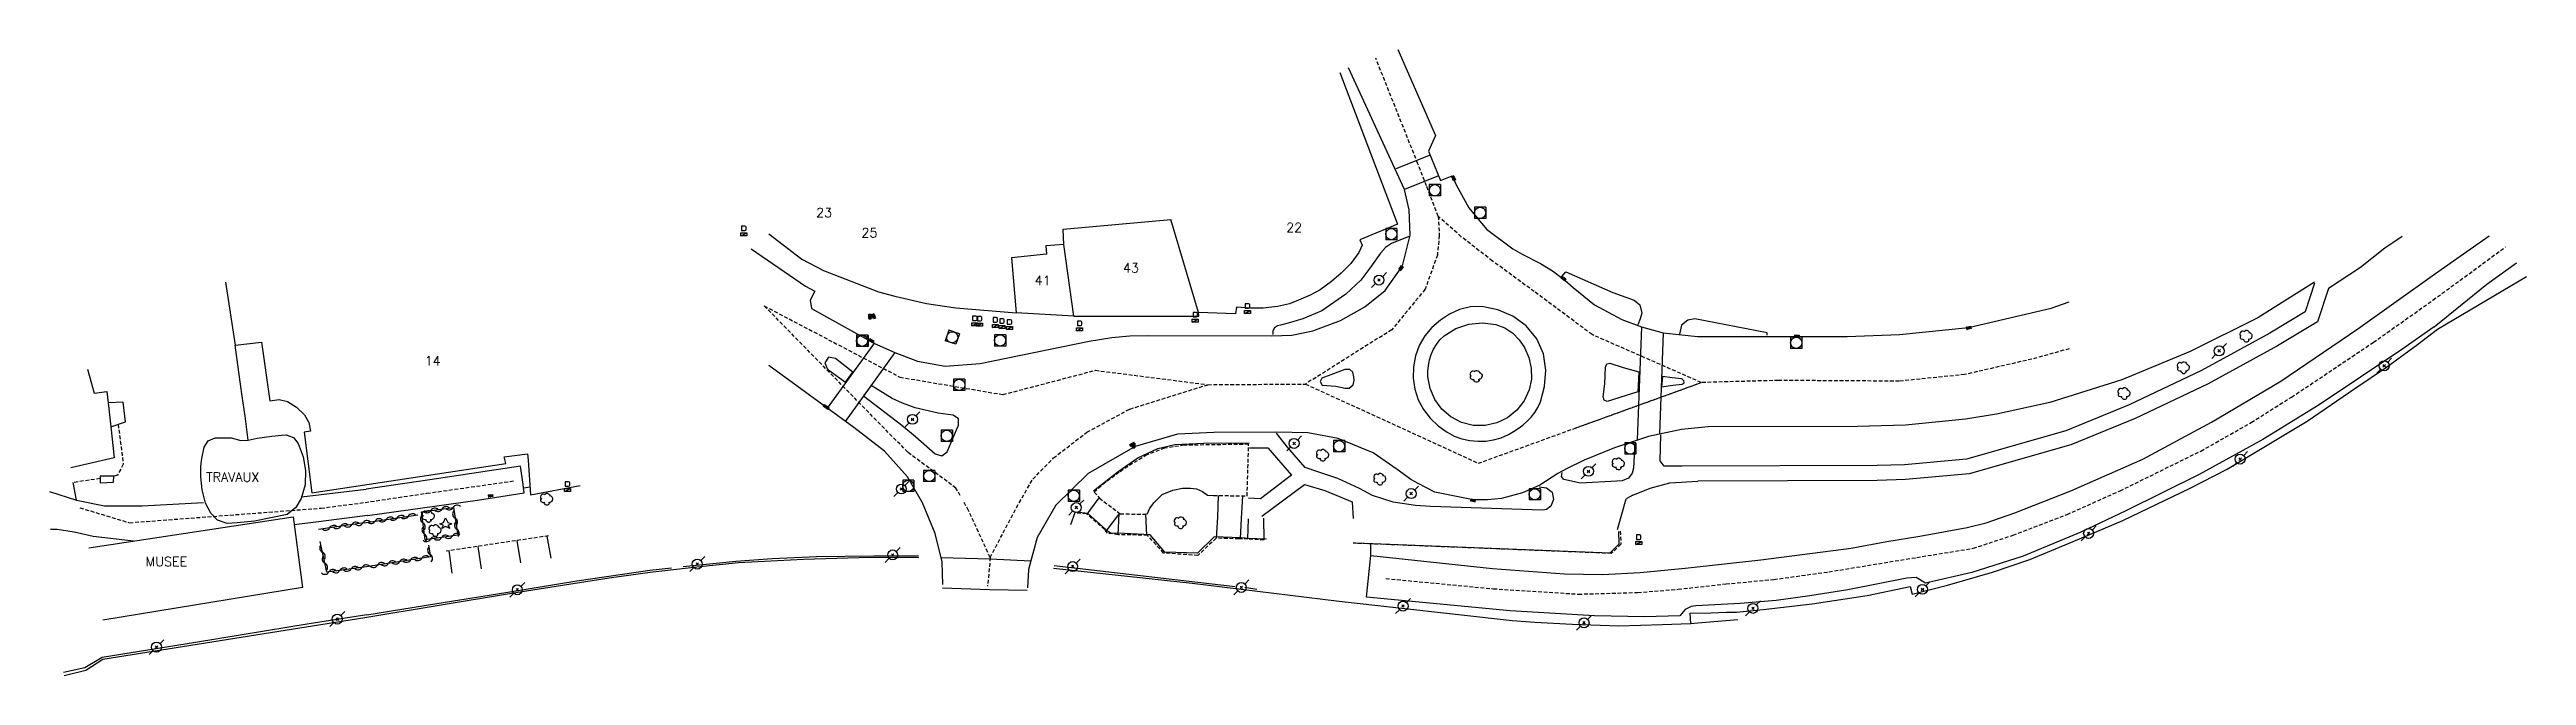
# Model space of a CAD drawing. Header units: millimetres. Extents: x 185000 to 186000, y 127999 to 129000.
# Drawn here: x 185437.2 to 185769.4, y 128033.2 to 128117.1 of the extents above; entities that cross this region are included whole.
import ezdxf
from ezdxf.enums import TextEntityAlignment as Align

# ---------------------------------------------------------------- set-up
doc = ezdxf.new("R2010")
doc.units = ezdxf.units.MM
doc.linetypes.add('DASHED', pattern=[0.75, 0.5, -0.25])
doc.layers.get('0').update_dxf_attribs({"linetype": 'CONTINUOUS'})
for name, color, linetype in [('W0001', 6, 'DASHED'), ('W0008', 7, 'CONTINUOUS'), ('W0010', 4, 'CONTINUOUS'), ('W0014', 7, 'CONTINUOUS'), ('W0015', 2, 'CONTINUOUS'), ('W0017', 7, 'CONTINUOUS'), ('W0020', 2, 'CONTINUOUS'), ('W0071', 7, 'CONTINUOUS'), ('W0101', 7, 'CONTINUOUS'), ('W0104', 1, 'CONTINUOUS'), ('W0105', 7, 'CONTINUOUS'), ('W0112', 1, 'DASHED'), ('W0300', 7, 'CONTINUOUS'), ('W0303', 7, 'CONTINUOUS'), ('W0310', 3, 'CONTINUOUS'), ('W0333', 7, 'CONTINUOUS'), ('W0401', 7, 'CONTINUOUS'), ('W0420', 7, 'CONTINUOUS'), ('W0438', 7, 'CONTINUOUS'), ('W0473', 7, 'CONTINUOUS'), ('W0511', 5, 'CONTINUOUS'), ('W0984', 7, 'CONTINUOUS'), ('W0991', 7, 'CONTINUOUS'), ('W1102', 7, 'CONTINUOUS')]:
    doc.layers.add(name, color=color, linetype=linetype)
doc.styles.get("Standard").update_dxf_attribs({"font": 'romans.shx', "width": 0.85})

msp = doc.modelspace()

# ---------------------------------------------------------------- texts
at = {"layer": 'W0984'}
for s, p in [('TRAVAUX', (185461.79, 128059.78)), ('MUSEE', (185452.89, 128048.44))]:
    msp.add_text(s, height=1.25, dxfattribs=at).set_placement(p, align=Align.MIDDLE_CENTER)
at = {"layer": 'W0991'}
for s, p in [('23', (185541.09, 128095.24)), ('25', (185547.17, 128092.55)), ('22', (185604.13, 128093.25)), ('43', (185582.24, 128087.84)), ('41', (185570.41, 128086.16)), ('14', (185488.6, 128075.37))]:
    msp.add_text(s, height=1.25, dxfattribs=at).set_placement(p, align=Align.MIDDLE_CENTER)

# ---------------------------------------------------------------- blocks, each defined once
blk = doc.blocks.new('T438')
for p, q in [((-0.4, 0.2), (0.4, 0.2)), ((-0.4, -0.2), (-0.4, 0.2)), ((0.15, 1.1), (-0.3, 1.1)), ((-0.3, 1.1), (-0.3, 0.5)), ((-0.3, 0.5), (0.15, 0.5)), ((0.3, 0.65), (0.3, 0.95)), ((0.4, 0.2), (0.4, -0.2))]:
    blk.add_line(p, q)
at = {"flags": 128}
for points in [[(-0.4, -0.2), (0.4, 0.2)], [(0.4, -0.2), (-0.4, -0.2)]]:
    blk.add_lwpolyline(points, dxfattribs=at)
for centre, major_axis, start_param, end_param in [((0.15, 0.95), (0.106, -0.106), 0.785398, 2.356194), ((0.15, 0.65), (0.106, 0.106), 3.926991, 5.497787)]:
    blk.add_ellipse(centre, major_axis=major_axis, ratio=1, start_param=start_param, end_param=end_param)
blk = doc.blocks.new('T473')
for p, q in [((-0.166667, 0.166667), (0.166667, -0.166667)), ((-0.166667, -0.166667), (0.166667, 0.166667)), ((0.500001, 0.500001), (1.000002, 1.000002)), ((-1.000002, -1.000002), (-0.500001, -0.500001))]:
    blk.add_line(p, q)
blk.add_ellipse((0, 0), major_axis=(0.471405, 0.471405), ratio=1, start_param=5.4977871438, end_param=11.780972451)
blk = doc.blocks.new('T420')
for p, q in [((0.75, 0.75), (-0.75, 0.75)), ((-0.75, 0.75), (-0.75, -0.75)), ((0.75, 0.75), (0.75, -0.75)), ((0.75, -0.75), (-0.75, -0.75))]:
    blk.add_line(p, q)
blk.add_ellipse((0, 0), major_axis=(-0.53, 0.53), ratio=1, start_param=3.926991, end_param=10.210176)
blk = doc.blocks.new('T300')
for p, q in [((-0.8, 0.51), (-0.86, 0.34)), ((-0.86, 0.34), (-0.86, 0.17)), ((-0.86, 0.17), (-0.74, 0.06)), ((-0.69, 0.63), (-0.8, 0.51)), ((-0.8, -0.06), (-0.74, 0.06)), ((-0.74, 0.06), (-0.69, 0.11)), ((-0.57, 0.69), (-0.69, 0.63)), ((-0.46, 0.69), (-0.57, 0.69)), ((-0.29, 0.63), (-0.46, 0.69)), ((-0.29, 0.63), (-0.17, 0.74)), ((-0.23, 0.57), (-0.29, 0.63)), ((-0.17, 0.74), (-0.06, 0.8)), ((-0.06, 0.8), (0.06, 0.8)), ((0.06, 0.8), (0.23, 0.74)), ((0.23, 0.74), (0.34, 0.63)), ((0.34, 0.63), (0.4, 0.51)), ((0.46, 0.46), (0.34, 0.46)), ((0.4, 0.51), (0.4, 0.46)), ((0.57, 0.4), (0.46, 0.46)), ((0.57, 0.4), (0.69, 0.29)), ((0.69, 0.29), (0.74, 0.17)), ((0.74, 0.06), (0.69, -0.17)), ((0.74, 0.17), (0.74, 0.06)), ((-0.8, -0.17), (-0.8, -0.06)), ((-0.8, -0.23), (-0.8, -0.17)), ((-0.74, -0.34), (-0.8, -0.23)), ((-0.69, -0.4), (-0.74, -0.34)), ((-0.51, -0.46), (-0.69, -0.4)), ((-0.4, -0.46), (-0.51, -0.46)), ((-0.4, -0.46), (-0.34, -0.46)), ((-0.34, -0.46), (-0.34, -0.4)), ((-0.34, -0.51), (-0.34, -0.46)), ((-0.29, -0.63), (-0.34, -0.51)), ((-0.17, -0.74), (-0.29, -0.63)), ((-0.06, -0.8), (-0.17, -0.74)), ((0.06, -0.8), (-0.06, -0.8)), ((0.17, -0.74), (0.06, -0.8)), ((0.23, -0.69), (0.17, -0.74)), ((0.29, -0.46), (0.23, -0.46)), ((0.29, -0.63), (0.23, -0.69)), ((0.46, -0.4), (0.29, -0.46)), ((0.34, -0.51), (0.29, -0.63)), ((0.34, -0.51), (0.34, -0.46)), ((0.57, -0.34), (0.46, -0.4)), ((0.63, -0.29), (0.57, -0.34)), ((0.69, -0.17), (0.63, -0.29))]:
    blk.add_line(p, q)
blk = doc.blocks.new('T401')
for p, q in [((-0.3, 0.3), (0, 0.3)), ((-0.3, -0.25), (-0.3, 0.3)), ((-0.3, 0.15), (0, 0.15)), ((-0.3, 0), (0, 0)), ((0, 0.3), (0, -0.25)), ((-0.3, -0.15), (0, -0.15)), ((-0.3, -0.25), (-0.3, -0.3)), ((-0.3, -0.3), (0, -0.3)), ((0, -0.3), (0, -0.25))]:
    blk.add_line(p, q)
blk = doc.blocks.new('T303')
for p, q in [((-0.77, 0), (-0.28, 0.21)), ((-0.28, -0.21), (-0.77, 0)), ((-0.28, 0.21), (0, 0.83)), ((0, 0.83), (0.28, 0.21)), ((0.28, 0.21), (0.83, 0)), ((0.83, 0), (0.28, -0.21)), ((-0.49, -0.63), (-0.28, -0.21)), ((0, -0.35), (-0.49, -0.63)), ((0.56, -0.63), (0, -0.35)), ((0.28, -0.21), (0.56, -0.63))]:
    blk.add_line(p, q)
blk = doc.blocks.new('t310o')
at = {"color": 0, "linetype": 'Continuous'}
for centre, start, end in [((-0.5, 0.38), 216.8699, 323.1304), ((0.5, -0.37), 36.8699, 143.1303)]:
    blk.add_arc(centre, 0.625, start, end, dxfattribs=at)

# ---------------------------------------------------------------- linework, layer by layer
at = {"layer": 'W0001'}
for points in [[(185623.44, 128094.76), (185621.9, 128098.82), (185620.73, 128101.79), (185615.08, 128115.95), (185615.08, 128115.95), (185615.08, 128115.95), (185615.08, 128115.95)], [(185623.44, 128094.76), (185623.6, 128092.19), (185623.34, 128089.56), (185621.7, 128084.97), (185617.23, 128079.54), (185605.65, 128072.26)], [(185658.74, 128072.46), (185644.08, 128078.89), (185636.34, 128084.65), (185630.73, 128088.75), (185626.54, 128092.02), (185623.44, 128094.76)], [(185616.43, 128046.17), (185630.86, 128044.8), (185642.26, 128044.08), (185650.23, 128044.3), (185655.63, 128044.73), (185662.05, 128045.45), (185668.48, 128046.05), (185675.85, 128047.07), (185687.63, 128049), (185695.2, 128050.23), (185700.55, 128051.99), (185707.79, 128054.76), (185714.89, 128057.94), (185725.75, 128063.27), (185732.49, 128067.1), (185737.89, 128070.5), (185748.86, 128077.84), (185756.86, 128083.5), (185766.58, 128090.64)], [(185559.35, 128057.3), (185558.78, 128058.31), (185552.33, 128063.1), (185533.07, 128082.73)], [(185533.07, 128082.73), (185551.27, 128073.18)], [(185658.74, 128072.46), (185644.08, 128078.89), (185640.21, 128081.77)], [(185708.09, 128076.98), (185703.07, 128075.6), (185694.05, 128073.53), (185685.29, 128072.64), (185669.07, 128072.74), (185658.74, 128072.46)], [(185551.27, 128073.18), (185565.09, 128070.84), (185577.48, 128074.1), (185592.57, 128072.17)], [(185569.08, 128059.51), (185571.86, 128062.34), (185576.34, 128065.79), (185582.1, 128068.9), (185592.57, 128072.17)], [(185592.57, 128072.17), (185605.65, 128072.26)], [(185605.65, 128072.26), (185628.82, 128061.63), (185658.74, 128072.46)], [(185641.8, 128066.33), (185658.74, 128072.46)], [(185441.27, 128055.66), (185447.95, 128053.66), (185473.63, 128055.61), (185479.54, 128056.38), (185487.81, 128057.61), (185499.55, 128059.27)], [(185563.37, 128049), (185566.89, 128055.68), (185569.08, 128059.51)], [(185563.37, 128049), (185560.48, 128055.29), (185559.73, 128056.61)], [(185563.37, 128049), (185563.02, 128045.17)]]:
    msp.add_lwpolyline(points, dxfattribs=at)
at = {"layer": 'W0008'}
for points in [[(185618.72, 128088.27), (185619.7, 128092.21), (185619.57, 128095.6), (185618.91, 128098.36), (185611.41, 128114.68)], [(185618.04, 128117.12), (185623.08, 128105.6), (185622.16, 128103.48), (185623.76, 128099.56), (185625.34, 128100.18), (185625.88, 128098.97), (185627.55, 128095.88), (185629.93, 128093.01), (185633.46, 128090.39), (185634.7, 128089.69), (185637.18, 128088.41), (185638.8, 128087.44), (185640.45, 128086.2), (185641.54, 128085.19), (185644.42, 128082.89), (185648.06, 128080.92), (185650.7, 128079.93)], [(185757.05, 128086.99), (185764.4, 128092.12)], [(185550.57, 128076.47), (185553.64, 128075.34), (185557.31, 128074.64), (185562.02, 128074.99), (185576.62, 128078.02), (185579.7, 128078.51), (185582.1, 128078.72), (185584.6, 128078.78), (185601.13, 128078.73), (185603.8, 128078.83), (185606.62, 128079.38), (185610.34, 128080.8), (185613.63, 128082.63), (185616.33, 128084.8), (185618.49, 128087.85), (185618.72, 128088.27)], [(185757.04, 128079.95), (185764.1, 128085.67), (185768.08, 128088.52)], [(185757.04, 128079.95), (185752.67, 128076.91), (185741.59, 128069.45), (185734.04, 128064.8), (185725.52, 128060.11), (185715.68, 128055.27), (185709.63, 128052.37), (185701.9, 128049.18), (185695.04, 128046.96), (185688.82, 128045.53), (185687.55, 128046.33), (185686.28, 128046.23), (185678.4, 128044.66), (185673.29, 128043.83), (185668.79, 128043.23), (185663.93, 128042.84), (185658, 128042.53), (185657.38, 128042.43), (185656.57, 128042.02), (185655.86, 128041.19), (185651.12, 128041.05), (185644.41, 128041.17), (185633.11, 128041.83), (185613.85, 128043.67), (185614.4, 128049.25), (185630.72, 128047.52), (185640.41, 128046.82), (185645.48, 128046.7), (185650.56, 128046.99), (185656.57, 128047.58), (185666.74, 128048.7), (185678.82, 128050.25), (185683.62, 128051.13), (185688.04, 128051.84), (185694.4, 128053.01), (185696.94, 128053.65), (185700.79, 128054.98), (185708.31, 128057.93), (185717.95, 128062.2), (185727.17, 128067.15), (185736.47, 128072.63), (185746.79, 128079.65), (185757.05, 128086.99)], [(185740.97, 128085.91), (185733.36, 128081.15), (185724.3, 128076.6), (185715.14, 128072.81), (185705.5, 128069.77), (185698.32, 128068.23), (185694.19, 128067.53), (185686.12, 128066.75), (185679.69, 128066.56), (185659.68, 128066.52), (185656.08, 128066.18), (185651.65, 128065.21), (185647.1, 128063.72), (185643.03, 128062.06)], [(185650.7, 128079.93), (185653.64, 128079.12)], [(185643.03, 128062.06), (185640.73, 128060.94), (185639.5, 128060.25), (185637.08, 128058.69), (185634.74, 128057.66), (185631.95, 128056.91), (185630.06, 128056.71), (185628.15, 128056.74), (185623, 128057.77), (185620.78, 128058.93), (185619.79, 128059.46), (185618.76, 128060.2), (185617.96, 128060.81), (185614.72, 128063.05), (185610.05, 128064.96), (185605.98, 128065.72), (185601.71, 128065.8), (185593.36, 128065.77), (185588.47, 128065.55), (185582.82, 128063.9), (185576.49, 128060.24), (185572.17, 128056.03), (185569.65, 128051.66), (185568.5, 128047.39), (185568.37, 128044.94)], [(185470.99, 128057.14), (185479.66, 128058.17)], [(185479.86, 128054.63), (185494.62, 128056.69), (185500.89, 128057.66), (185500.73, 128058.79), (185500.36, 128061.22), (185488.23, 128059.4), (185479.66, 128058.17)], [(185440.81, 128056.69), (185444.6, 128055.93), (185449.63, 128055.9), (185457.86, 128056.35)], [(185443.07, 128051.83), (185440.52, 128052.41), (185438.23, 128052.77), (185437.36, 128052.76)], [(185448.46, 128051.19), (185443.07, 128051.83)], [(185479.86, 128054.63), (185473.29, 128053.77), (185470.04, 128053.37)]]:
    msp.add_lwpolyline(points, dxfattribs=at)
msp.add_lwpolyline([(185629.3, 128082.65), (185627.79, 128082.63), (185626.32, 128082.26), (185624.97, 128081.64), (185623.74, 128080.84), (185622.62, 128079.86), (185621.67, 128078.71), (185620.92, 128077.42), (185620.4, 128076.02), (185620.12, 128074.55), (185620.09, 128073.06), (185620.3, 128071.58), (185620.76, 128070.16), (185621.46, 128068.84), (185622.37, 128067.67), (185623.45, 128066.65), (185624.64, 128065.79), (185625.61, 128065.28), (185626.63, 128064.91), (185627.69, 128064.69), (185628.77, 128064.59), (185629.83, 128064.61), (185630.88, 128064.76), (185631.91, 128065.05), (185632.88, 128065.49), (185633.54, 128065.88), (185634.19, 128066.3), (185634.8, 128066.76), (185635.38, 128067.26), (185635.93, 128067.83), (185636.42, 128068.45), (185636.83, 128069.13), (185637.16, 128069.85), (185637.73, 128071.94), (185637.89, 128074.11), (185637.56, 128076.3), (185636.66, 128078.34), (185635.25, 128080.07), (185633.45, 128081.37), (185631.43, 128082.22)], close=True, dxfattribs=at)
at = {"layer": 'W0010'}
for points in [[(185577.24, 128057.95), (185580.52, 128060.54), (185583.16, 128062.36), (185585.86, 128063.61), (185588.11, 128064.15), (185591.96, 128064.34), (185598.09, 128064.39)], [(185574.74, 128054.97), (185574.12, 128053.39)], [(185600.41, 128051.47), (185597.95, 128051.56), (185597.02, 128051.61), (185593.39, 128051.75), (185591.16, 128049.56), (185586.8, 128049.73), (185584.82, 128052.05), (185580.55, 128052.26), (185579.6, 128052.23), (185579.22, 128052.44), (185576.45, 128054.9), (185574.87, 128055.09)], [(185612.42, 128050.98), (185646.53, 128049.64), (185647.74, 128050.81), (185647.68, 128052.5)], [(185522.2, 128047.78), (185529.25, 128048.51), (185534.11, 128048.86), (185540.08, 128049.12), (185547.78, 128049.23), (185553.77, 128049.21)], [(185479.75, 128041.3), (185489.14, 128042.82), (185498.43, 128044.29), (185507.93, 128045.87), (185517.7, 128047.31), (185520.64, 128047.59)], [(185596.23, 128045.04), (185571.95, 128047.88)], [(185599.14, 128044.7), (185597.5, 128044.95)], [(185479.75, 128041.3), (185472.04, 128040.08), (185456.8, 128037.58), (185444.26, 128035.58), (185441.96, 128034.2), (185439.07, 128033.55)]]:
    msp.add_lwpolyline(points, dxfattribs=at)
at = {"layer": 'W0014'}
for points in [[(185619.52, 128092.04), (185617.2, 128091.1), (185616.38, 128090.58), (185615.71, 128089.83), (185614.52, 128088.13), (185614.3, 128087.8), (185613.06, 128086.19), (185611.06, 128084.3), (185607.83, 128082.09), (185605.28, 128081.01), (185603.33, 128080.41), (185602.32, 128080.15), (185601.91, 128080.05), (185601.5, 128079.79), (185601.27, 128079.41), (185601.28, 128078.89)], [(185531.29, 128090.39), (185538.58, 128085.38), (185539.84, 128084.71), (185539.24, 128083.5), (185539.4, 128082.37), (185547.87, 128077.71), (185550.57, 128076.47)], [(185640.05, 128086.68), (185640.58, 128087.32), (185646.86, 128084.54), (185649.73, 128083.52), (185650.48, 128082.86), (185650.75, 128081.74), (185650.55, 128081), (185650.24, 128080.21)], [(185653.64, 128079.12), (185658.21, 128078.64), (185665.24, 128078.63), (185667.77, 128078.63), (185678.29, 128078.65), (185685.31, 128078.9), (185694.55, 128079.86), (185705.68, 128082.41), (185708.07, 128083.26)], [(185667.56, 128078.8), (185667.57, 128079.14), (185657.85, 128081), (185656.91, 128080.83), (185656.1, 128080.13), (185655.8, 128078.93)], [(185557, 128045.39), (185556.93, 128048.39), (185555.99, 128052.19), (185554.29, 128056.31), (185552.28, 128059.79), (185549.19, 128063.26), (185545.07, 128066.43), (185533.68, 128074.73)], [(185440.81, 128056.69), (185440.39, 128059.05)], [(185500.79, 128058.33), (185501.66, 128058.45)], [(185584.43, 128054.8), (185584.79, 128055.6), (185585.34, 128056.37), (185586.45, 128057.43), (185587.85, 128058.04), (185589.15, 128058.29), (185590.24, 128058.28), (185591.02, 128058.18), (185591.86, 128057.85), (185592.51, 128057.37), (185593.32, 128057.33)], [(185437.21, 128057.83), (185440.81, 128056.69)], [(185614.4, 128049.25), (185614.41, 128050.83)]]:
    msp.add_lwpolyline(points, dxfattribs=at)
at = {"layer": 'W0015'}
for points in [[(185635.01, 128077.16), (185635.6, 128075.82), (185635.93, 128074.39), (185635.97, 128072.92), (185635.65, 128071.46), (185634.98, 128070.02), (185634, 128068.76), (185632.76, 128067.74), (185631.31, 128067.04), (185629.74, 128066.69), (185628.13, 128066.71), (185626.57, 128067.1), (185625.14, 128067.84), (185623.92, 128068.89), (185622.98, 128070.2), (185622.36, 128071.67), (185622.08, 128073.24), (185622.07, 128074), (185622.13, 128074.75), (185622.27, 128075.5), (185622.5, 128076.22), (185622.82, 128076.92), (185623.21, 128077.58), (185623.69, 128078.18), (185624.24, 128078.71), (185625.81, 128079.72), (185627.56, 128080.3), (185629.39, 128080.46), (185631.2, 128080.22), (185632.39, 128079.78), (185633.44, 128079.08), (185634.32, 128078.19)], [(185542.62, 128075.68), (185541.69, 128075.84), (185541.2, 128075.08), (185541.53, 128074.26), (185543.95, 128072.49), (185544.96, 128073.87)], [(185646.11, 128069.91), (185645.71, 128070.1), (185645.59, 128070.54), (185645.79, 128072.3), (185645.88, 128074.52), (185646.07, 128074.95), (185646.47, 128075.05), (185648.24, 128074.46), (185650.37, 128073.91), (185650.23, 128071.23)], [(185551.59, 128069.7), (185550.24, 128070.32), (185547.41, 128072.04), (185546.37, 128070.66), (185551.5, 128066.72), (185553.34, 128065.2), (185556.01, 128062.88), (185556.88, 128062.61), (185557.59, 128063.18), (185559.11, 128066.73), (185559.13, 128067.57), (185558.39, 128068.07), (185556.37, 128068.35), (185553.31, 128069.08)], [(185607.86, 128073.06), (185607.6, 128072.59), (185607.9, 128072.12), (185609.73, 128071.95), (185610.98, 128071.71), (185611.5, 128071.7), (185612.07, 128072.16), (185612.16, 128072.72), (185612.15, 128073.24), (185612.01, 128073.83), (185611.59, 128074.21), (185610.91, 128074.21), (185609.43, 128073.63)], [(185653.52, 128073.25), (185653.42, 128071.89), (185654.9, 128072.1), (185656.16, 128072.23), (185656.42, 128072.41), (185656.4, 128072.69), (185656.14, 128072.94), (185654.81, 128073.08)]]:
    msp.add_lwpolyline(points, close=True, dxfattribs=at)
at = {"layer": 'W0017'}
for points in [[(185463.85, 128064.73), (185463.44, 128067.94), (185463.06, 128070.64), (185462.6, 128073.84), (185462.09, 128077.47)], [(185657.33, 128040.14), (185658.29, 128040.22), (185663.65, 128040.68)]]:
    msp.add_lwpolyline(points, dxfattribs=at)
at = {"layer": 'W0020'}
for points in [[(185622.37, 128102.97), (185617.78, 128101.1)], [(185623.51, 128100.17), (185618.91, 128098.35)], [(185650.7, 128079.93), (185650.14, 128064.76)], [(185653.64, 128079.12), (185653.12, 128065.6)], [(185547.86, 128077.79), (185541.52, 128069.03)], [(185550.57, 128076.47), (185543.92, 128067.23)], [(185556.77, 128048.99), (185563.37, 128048.83), (185568.82, 128048.54)], [(185568.33, 128044.57), (185563.26, 128044.66), (185556.98, 128044.89)]]:
    msp.add_lwpolyline(points, dxfattribs=at)
at = {"layer": 'W0071'}
for points in [[(185752.71, 128092.06), (185751.49, 128091.21), (185750.4, 128090.46), (185747.16, 128087.88), (185742.86, 128085.07)], [(185740.99, 128085.78), (185739.71, 128081.94), (185734.98, 128079.1), (185725.82, 128074.07), (185716.1, 128069.46), (185707.62, 128065.99), (185694.3, 128062.17), (185686.01, 128061.44), (185682.33, 128061.32), (185656.19, 128061.26)], [(185742.86, 128085.07), (185741.38, 128080.61), (185736.01, 128077.38), (185726.73, 128072.29), (185716.91, 128067.63), (185708.28, 128064.1), (185694.66, 128060.2), (185686.13, 128059.44), (185682.33, 128059.32), (185658.29, 128059.25)], [(185636.99, 128058.49), (185637.97, 128058.33), (185638.72, 128057.76), (185638.93, 128056.79), (185638.56, 128055.88), (185637.97, 128055.43), (185637.42, 128055.34), (185622.44, 128055.84), (185620.42, 128055.97), (185617.42, 128056.4), (185614.65, 128057.33), (185612.88, 128058.25), (185609.98, 128059.58), (185607.29, 128060.49), (185605.61, 128061.08), (185603.25, 128063.81), (185601.75, 128065.65)], [(185656.19, 128061.26), (185653.77, 128061.25), (185653.2, 128061.94), (185653.29, 128065.46)], [(185598.13, 128063.68), (185600.62, 128063.7), (185603.79, 128060.04), (185599.63, 128056.86), (185598.02, 128056.95)], [(185649.81, 128064.48), (185649.64, 128060.96), (185649.47, 128060.29), (185648.98, 128059.64), (185648.13, 128059.29), (185647.42, 128059.22), (185642.55, 128058.97), (185640.28, 128059.46), (185639.99, 128059.84), (185640.08, 128060.39)], [(185599.82, 128054.52), (185605.52, 128058.79), (185608.27, 128057.99), (185611.91, 128056.44), (185612.06, 128054.24)], [(185649.55, 128057.34), (185651.87, 128058.29), (185654.5, 128058.99), (185658.29, 128059.25)], [(185647.48, 128052.75), (185648.68, 128056.88)], [(185649.55, 128057.34), (185648.68, 128056.88)]]:
    msp.add_lwpolyline(points, dxfattribs=at)
at = {"layer": 'W0101'}
for points in [[(185610.26, 128114.05), (185617.98, 128093.7), (185612.92, 128091.59), (185613.24, 128090.86), (185612.8, 128089.89), (185611.72, 128088.43), (185610.46, 128087.13), (185609.14, 128086), (185607.61, 128084.9), (185606.26, 128084.16), (185604.7, 128083.49), (185603.51, 128083.02), (185601.88, 128082.67), (185599.98, 128082.43), (185598.27, 128082.41), (185596.38, 128082.56), (185596.28, 128081.69), (185591.32, 128081.86)], [(185533.67, 128092.38), (185538.11, 128089.02), (185541.02, 128087.47), (185548.41, 128084.63), (185550.57, 128084.02), (185554.81, 128083.04), (185558.76, 128082.48), (185566.85, 128081.8)], [(185573.26, 128090.99), (185573.14, 128093.04), (185587.58, 128094.33)], [(185573.26, 128090.99), (185570.82, 128090.81), (185570.93, 128089.67), (185566.24, 128089.2)], [(185460.8, 128085.91), (185462.09, 128077.47), (185465.64, 128077.87), (185466.76, 128069.99), (185468.01, 128070.19), (185469.15, 128069.9), (185470.35, 128069.16), (185471.43, 128068.12), (185471.99, 128067.11), (185472.23, 128065.95), (185471.38, 128065.82), (185472.41, 128057.67), (185498.42, 128061.62), (185498.2, 128062.5), (185501.3, 128062.88), (185501.4, 128062.04), (185501.74, 128057.4), (185508.38, 128058.63)], [(185574.58, 128081.35), (185566.85, 128081.8)], [(185574.58, 128081.35), (185591.33, 128081.38), (185591.32, 128081.86)], [(185442.32, 128074.27), (185443.22, 128071.01), (185444.89, 128071.24), (185445.06, 128069.73), (185445.43, 128066.51), (185445.9, 128062.35), (185440.07, 128061.02)], [(185442.47, 128050.29), (185469.9, 128054.43), (185471.15, 128044.99), (185444.37, 128040.59)]]:
    msp.add_lwpolyline(points, dxfattribs=at)
at = {"layer": 'W0104'}
for points in [[(185447.08, 128069.84), (185445.06, 128069.73)], [(185445.43, 128066.51), (185447.4, 128067.19), (185447.08, 128069.84)]]:
    msp.add_lwpolyline(points, dxfattribs=at)
at = {"layer": 'W0105'}
msp.add_lwpolyline([(185444.02, 128059.88), (185444, 128059.58), (185444.02, 128059), (185445.81, 128059.08), (185445.83, 128059.91)], close=True, dxfattribs=at)
for points in [[(185576.36, 128054.8), (185578, 128057)], [(185580.7, 128054.93), (185578.87, 128052.54)], [(185580.52, 128052.04), (185580.67, 128054.88)], [(185584.2, 128054.8), (185584.32, 128051.99)], [(185593.95, 128057.32), (185593.85, 128054.4), (185593.66, 128051.58)], [(185597.22, 128057.25), (185597.03, 128054.21)], [(185503.91, 128051.86), (185504.46, 128048.91)], [(185597.03, 128054.21), (185596.9, 128051.48)], [(185597.94, 128051.48), (185598.02, 128054.17)], [(185600.09, 128051.34), (185600.08, 128054.26)], [(185491.23, 128046.9), (185490.81, 128049.91)], [(185494.64, 128050.48), (185495.08, 128047.46)], [(185499.89, 128051.26), (185500.38, 128048.29)]]:
    msp.add_lwpolyline(points, dxfattribs=at)
at = {"layer": 'W0112'}
for points in [[(185446.42, 128066.85), (185447.1, 128061.52), (185446.33, 128060.04), (185445.83, 128059.91)], [(185593.32, 128057.33), (185597.83, 128057.24), (185598.03, 128064.17), (185589.38, 128064.05), (185586.73, 128063.65), (185584.39, 128062.74), (185582.46, 128061.59), (185580.67, 128060.43), (185578.81, 128059.05), (185577.33, 128057.77), (185578.03, 128056.96)], [(185444, 128059.58), (185440.39, 128059.05)], [(185596.72, 128051.48), (185593.66, 128051.58), (185591.23, 128049.27), (185586.61, 128049.59), (185584.47, 128051.99), (185580.52, 128052.04), (185579.1, 128052.25), (185578.73, 128052.73), (185576.29, 128054.86), (185574.98, 128054.95)], [(185578.03, 128056.96), (185580.8, 128054.85), (185584.43, 128054.79)], [(185504.15, 128051.9), (185490.42, 128049.85)], [(185600.09, 128051.34), (185597.94, 128051.48), (185596.72, 128051.48)], [(185647.87, 128052.51), (185647.95, 128050.76), (185646.65, 128049.54), (185625.15, 128050.39), (185612.07, 128050.91)]]:
    msp.add_lwpolyline(points, dxfattribs=at)
at = {"layer": 'W0310'}
msp.add_lwpolyline([(185487.08, 128055.12), (185491.39, 128055.7), (185491.95, 128051.99), (185487.6, 128051.36)], close=True, dxfattribs=at)
for points in [[(185479.39, 128053.66), (185473.3, 128052.76)], [(185479.39, 128053.66), (185486.59, 128054.71)], [(185479.72, 128047.76), (185474.41, 128047.02), (185473.51, 128051.16)], [(185488.04, 128050.64), (185488.3, 128049.09), (185479.72, 128047.76)]]:
    msp.add_lwpolyline(points, dxfattribs=at)
at = {"layer": 'W0333'}
msp.add_lwpolyline([(185457.69, 128058.05), (185457.49, 128059.79), (185457.51, 128061.25), (185457.62, 128062.29), (185457.96, 128063.77), (185458.48, 128064.65), (185459.44, 128065.04), (185461.59, 128065.03), (185462.88, 128064.69), (185463.85, 128064.73), (185465.04, 128065.01), (185467.02, 128065.25), (185468.34, 128065.42), (185468.93, 128065.43), (185469.94, 128065.07), (185470.55, 128064.26), (185471.21, 128062.5), (185471.55, 128060.66), (185471.51, 128058.73), (185470.95, 128056.9), (185470.24, 128055.69), (185469.08, 128054.76), (185464.72, 128053.88), (185462.4, 128053.63), (185461.05, 128053.56), (185459.74, 128054), (185458.84, 128054.93), (185458.12, 128056.28)], close=True, dxfattribs=at)
at = {"layer": 'W0511'}
for points in [[(185757.48, 128079.61), (185769.4, 128086.66)], [(185662.12, 128041.65), (185663.46, 128041.66), (185667.05, 128042.01), (185673.62, 128042.76), (185681, 128043.91), (185686.74, 128045.12), (185687.02, 128044.08), (185691.76, 128045.3), (185697.8, 128047.01), (185702.79, 128048.72), (185708.6, 128051.16), (185715.29, 128053.96), (185724.28, 128058.28), (185729.24, 128060.86), (185739.97, 128067.29), (185746.39, 128071.66), (185750.62, 128074.54), (185754.8, 128077.57), (185757.48, 128079.61)], [(185479.51, 128040.95), (185498.91, 128044.17), (185512.27, 128046.26), (185517.78, 128047.02), (185524.03, 128047.73), (185529.63, 128048.32), (185538.35, 128048.77), (185547.25, 128049.02), (185553.79, 128049)], [(185571.86, 128047.56), (185590.46, 128045.53), (185610.16, 128043.15), (185633.38, 128040.54), (185636.41, 128040.34), (185641.42, 128040.04), (185647.68, 128039.83), (185653.51, 128040), (185657.33, 128040.14)], [(185657.23, 128041.54), (185660.03, 128041.57), (185662.12, 128041.65)], [(185657.33, 128040.14), (185657.23, 128041.54)], [(185439.16, 128033.17), (185442.09, 128033.87), (185444.36, 128035.36), (185479.51, 128040.95)]]:
    msp.add_lwpolyline(points, dxfattribs=at)
at = {"layer": 'W1102'}
for points in [[(185591.32, 128081.86), (185587.58, 128094.33)], [(185566.24, 128089.2), (185566.85, 128081.8)], [(185574.58, 128081.35), (185573.26, 128090.99)]]:
    msp.add_lwpolyline(points, dxfattribs=at)

# ---------------------------------------------------------------- block references
at = {"layer": 'W0300'}
for p in [(185731.83, 128078.67), (185723.43, 128074.44), (185628.59, 128073.29), (185715.48, 128070.98), (185607.99, 128062.7), (185647.64, 128061.54), (185615.66, 128059.49), (185488.05, 128054.5), (185503.92, 128056.8), (185488.96, 128052.61), (185588.92, 128053.64)]:
    msp.add_blockref('T300', p, dxfattribs=at)
at = {"layer": 'W0303'}
msp.add_blockref('T303', (185490.33, 128053.49), dxfattribs=at)
at = {"layer": 'W0310'}
for p, rotation in [((185485.33, 128054.53), 8.342955981422689), ((185488.36, 128055.29), 7.596387319953481), ((185489.85, 128055.49), 7.596387319953481), ((185491.34, 128055.69), 7.596387319953481), ((185491.6, 128054.26), 278.6463054981465), ((185474.78, 128052.98), 188.378601205155), ((185476.27, 128053.2), 188.378601205155), ((185477.75, 128053.41), 188.378601205155), ((185479.23, 128053.63), 188.378601205155), ((185480.88, 128053.87), 8.342955981422689), ((185482.36, 128054.09), 8.342955981422689), ((185483.85, 128054.31), 8.342955981422689), ((185487.29, 128053.64), 97.84456341880113), ((185487.49, 128052.15), 97.84456341880113), ((185488.29, 128051.46), 188.2683863483499), ((185489.78, 128051.67), 188.2683863483499), ((185491.26, 128051.89), 188.2683863483499), ((185491.83, 128052.78), 278.6463054981465), ((185473.83, 128049.69), 102.2233584259524), ((185474.15, 128048.23), 102.2233584259524), ((185481.2, 128047.99), 188.7863067866088), ((185482.68, 128048.22), 188.7863067866088), ((185484.17, 128048.45), 188.7863067866088), ((185485.65, 128048.68), 188.7863067866088), ((185487.13, 128048.91), 188.7863067866088), ((185488.25, 128049.4), 279.3483188178839), ((185474.67, 128047.06), 187.9351012456385), ((185476.16, 128047.27), 187.9351012456385), ((185477.65, 128047.47), 187.9351012456385), ((185479.13, 128047.68), 187.9351012456385)]:
    msp.add_blockref('t310o', p, dxfattribs=dict(at, rotation=rotation))
at = {"layer": 'W0401'}
for p, rotation in [((185625.38, 128099.8), 203.9186754266464), ((185618.6, 128087.74), 324.6710206879329), ((185640.13, 128086.3), 232.9353270964765), ((185547.61, 128081.26), 202.5367642330127), ((185547.36, 128077.92), 241.2282012772475), ((185671.55, 128078.5), 270.1252699950891), ((185694.62, 128079.64), 282.863381551866), ((185541.4, 128069.35), 53.45296846433707), ((185541.51, 128069.26), 53.45296846433707), ((185582.37, 128064.31), 120.0307291726566), ((185496.37, 128057.12), 278.8209887331074), ((185628.16, 128056.79), 78.68150159782978)]:
    msp.add_blockref('T401', p, dxfattribs=dict(at, rotation=rotation))
for p in [(185547.39, 128081.32), (185582.77, 128064.01)]:
    msp.add_blockref('T401', p, dxfattribs=at)
at = {"layer": 'W0420'}
for p in [(185623, 128098.25), (185629.07, 128095.21), (185617.17, 128092.36), (185546.18, 128078.05), (185546.24, 128078.06), (185564.7, 128078.1), (185671.47, 128077.79), (185559.21, 128072.15), (185557.55, 128065.32), (185610.17, 128063.92), (185649.21, 128063.6), (185552.38, 128058.6), (185555.19, 128059.92), (185574.58, 128057.27), (185636.4, 128057.46)]:
    msp.add_blockref('T420', p, dxfattribs=at)
at = {"layer": 'W0420', "rotation": 341.6400263317299}
msp.add_blockref('T420', (185558.29, 128078.53), dxfattribs=at)
at = {"layer": 'W0438'}
for p in [(185530.32, 128092.35), (185561.3, 128080.27), (185590.87, 128080.76), (185597.87, 128081.93), (185561.95, 128080.22), (185564.06, 128080.06), (185564.95, 128079.9), (185565.95, 128079.78), (185575.36, 128079.59), (185506.68, 128058.05), (185650.34, 128050.92)]:
    msp.add_blockref('T438', p, dxfattribs=at)
at = {"layer": 'W0473'}
for p in [(185615.51, 128086.2), (185728.19, 128076.7), (185750.32, 128074.71), (185552.95, 128067.52), (185604.13, 128064.29), (185643.61, 128060.55), (185731, 128062.19), (185551.45, 128058.18), (185619.83, 128057.57), (185574.91, 128055.69), (185710.68, 128052.22), (185524.08, 128048.11), (185550.29, 128049.34), (185574.43, 128047.78), (185499.95, 128044.66), (185597.05, 128044.98), (185688.4, 128044.72), (185475.8, 128040.73), (185618.74, 128042.48), (185665.66, 128042.17), (185643.01, 128040.23), (185451.56, 128036.97)]:
    msp.add_blockref('T473', p, dxfattribs=at)

msp.set_redraw_order([(e.dxf.handle, doc.entitydb.next_handle()) for e in msp.query("TEXT MTEXT ATTDEF DIMENSION ARC_DIMENSION")])  # texts and dimensions are drawn at this point

doc.saveas('drawing.dxf')
